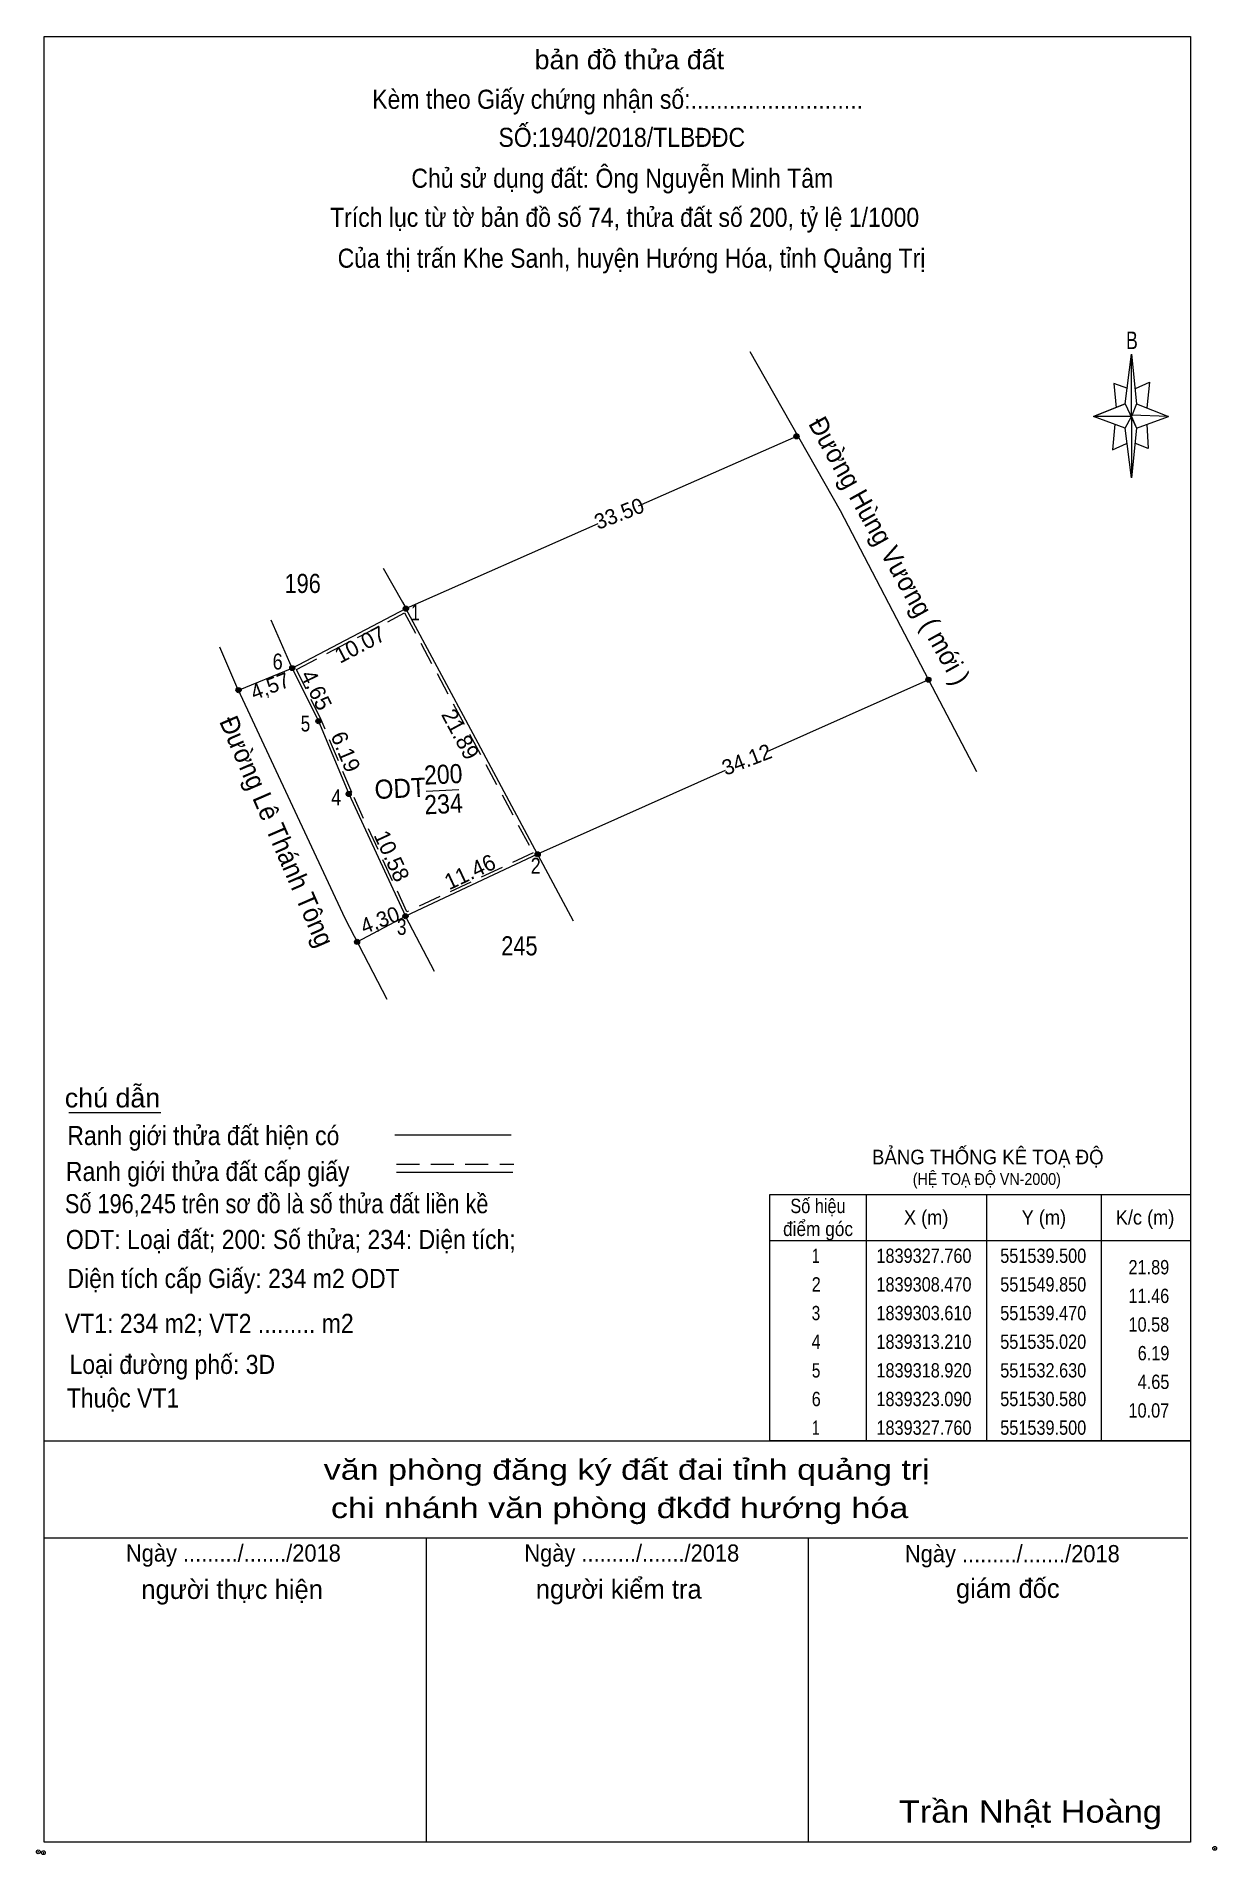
# Model space of a CAD drawing. Header units: metres. Extents: x 551510 to 552078, y 1839230 to 1839373.
# Drawn here: x 551510.5 to 551603.2, y 1839229.9 to 1839372.7 of the extents above; entities that cross this region are included whole.
import ezdxf
from ezdxf.enums import TextEntityAlignment as Align

# ---------------------------------------------------------------- set-up
doc = ezdxf.new("R2010")
doc.units = ezdxf.units.M
doc.header["$LTSCALE"] = 0.6
doc.header["$PDMODE"] = 32
doc.header["$PDSIZE"] = 0.3
doc.linetypes.add('DOTTED', pattern=[1.5, 0.3, -1.2])
doc.linetypes.add('MEDIUM_DASHED', pattern=[4.5, 3, -1.5])
for name, color, linetype, lineweight in [('1', 7, 'DOTTED', 13), ('10', 7, 'Continuous', 13), ('17', 7, 'Continuous', 13), ('5', 7, 'Continuous', 13), ('55', 7, 'Continuous', 13), ('6', 7, 'Continuous', 13), ('63', 7, 'Continuous', 13)]:
    doc.layers.add(name, color=color, linetype=linetype, lineweight=lineweight)

msp = doc.modelspace()

# ---------------------------------------------------------------- texts
at = {"layer": '1'}
for s, height, width, p in [('BẢNG THỐNG KÊ TOẠ ĐỘ ', 1.15, 0.95, (551576.1, 1839284.12)), ('(HỆ TOẠ ĐỘ VN-2000)', 0.93, 0.9, (551579.3, 1839282.5))]:
    msp.add_text(s, height=height, dxfattribs=dict(at, width=width)).set_placement(p)
at = {"layer": '10'}
for s, rotation, width, p in [('Đường Hùng Vương ( mới )', 299.102, 0.95, (551576.817, 1839331.9448)), ('Đường Lê Thánh Tông', 293.369, 0.95, (551528.6861, 1839309.9725)), ('200', 2.831, 0.9, (551542.473, 1839314.0033)), ('ODT', 2.831, 0.95, (551539.088, 1839312.8998)), ('234', 2.831, 0.9, (551542.493, 1839311.6733))]:
    msp.add_text(s, height=1.5, rotation=rotation, dxfattribs=dict(at, width=width)).set_placement(p, align=Align.CENTER)
for s, p in [('33.50', (551556.4637, 1839334.6625)), ('4,57', (551529.0537, 1839321.1218)), ('34.12', (551566.4787, 1839315.3506)), ('4,30', (551537.6837, 1839302.7495))]:
    msp.add_text(s, height=1.2, rotation=21.13, dxfattribs=at).set_placement(p, align=Align.CENTER)
at = {"layer": '10', "width": 0.85}
for s, p in [('196', (551531.4, 1839328.99)), ('245', (551548.415, 1839300.53))]:
    msp.add_text(s, height=1.5, dxfattribs=at).set_placement(p, align=Align.CENTER)
at = {"layer": '5'}
for s, height, width, p in [('bản đồ thửa đất', 1.5, 1.05, (551557.05, 1839370.12)), ('Kèm theo Giấy chứng nhận số:...........................', 1.5, 0.9, (551556.13, 1839367.01)), ('SỐ:1940/2018/TLBĐĐC', 1.5, 0.9, (551556.455, 1839364.02)), ('Chủ sử dụng đất: Ông Nguyễn Minh Tâm', 1.5, 0.9, (551556.49, 1839360.81)), ('Trích lục từ tờ bản đồ số 74, thửa đất số 200, tỷ lệ 1/1000 ', 1.5, 0.9, (551556.93, 1839357.74)), ('Của thị trấn Khe Sanh, huyện Hướng Hóa, tỉnh Quảng Trị', 1.5, 0.9, (551557.22, 1839354.53)), ('B', 1.378, 0.75, (551596.51, 1839348.14)), ('văn phòng đăng ký đất đai tỉnh quảng trị', 1.6, 1.25, (551556.84, 1839259.35)), ('chi nhánh văn phòng đkđđ hướng hóa', 1.6, 1.25, (551556.285, 1839256.34)), ('Ngày ........./......./2018', 1.35, 0.95, (551525.96, 1839252.92)), ('Ngày ........./......./2018', 1.35, 0.95, (551557.24, 1839252.92)), ('Ngày ........./......./2018', 1.35, 0.95, (551587.12, 1839252.87)), ('Trần Nhật Hoàng', 1.75, 1.15, (551588.535, 1839232.42))]:
    msp.add_text(s, height=height, dxfattribs=dict(at, width=width)).set_placement(p, align=Align.CENTER)
for s, p in [('người thực hiện', (551525.86, 1839249.99)), ('người kiểm tra', (551556.215, 1839250.01)), ('giám đốc', (551586.765, 1839250.07))]:
    msp.add_text(s, height=1.5, dxfattribs=at).set_placement(p, align=Align.CENTER)
at = {"layer": '6'}
for s, width, p in [('chú dẫn', 1.05, (551512.72, 1839288.59)), ('Ranh giới thửa đất hiện có ', 0.9, (551512.92, 1839285.63)), ('Ranh giới thửa đất cấp giấy', 0.9, (551512.81, 1839282.81)), ('Số 196,245 trên sơ đồ là số thửa đất liền kề', 0.85, (551512.73, 1839280.28)), ('ODT: Loại đất; 200: Số thửa; 234: Diện tích;', 0.9, (551512.8, 1839277.47)), ('Diện tích cấp Giấy: 234 m2 ODT', 0.9, (551512.93, 1839274.41)), ('VT1: 234 m2; VT2 ......... m2', 0.9, (551512.73, 1839270.88)), ('Loại đường phố: 3D', 0.9, (551513.09, 1839267.66)), ('Thuộc VT1', 0.9, (551512.88, 1839265.02))]:
    msp.add_text(s, height=1.5, dxfattribs=dict(at, width=width)).set_placement(p)
at = {"layer": '63'}
for s, height, width, p in [(' 1', 1.25, 0.75, (551540.6, 1839326.84)), (' 6', 1.25, 0.85, (551529.83, 1839322.98)), (' 5', 1.25, 0.8, (551531.99, 1839318.11)), (' 4', 1.25, 0.85, (551534.43, 1839312.32)), (' 2', 1.25, 0.85, (551550.09, 1839306.94)), (' 3', 1.25, 0.8, (551539.55, 1839302.14)), ('21.89', 1.125, 0.85, (551599.44, 1839275.48)), ('11.46', 1.125, 0.85, (551599.44, 1839273.23)), ('10.58', 1.125, 0.85, (551599.44, 1839270.98)), ('6.19', 1.125, 0.85, (551599.45, 1839268.73)), ('4.65', 1.125, 0.85, (551599.45, 1839266.48)), ('10.07', 1.125, 0.85, (551599.44, 1839264.23))]:
    msp.add_text(s, height=height, dxfattribs=dict(at, width=width)).set_placement(p, align=Align.RIGHT)
for s, rotation, p in [('10.07', 27.634, (551536.1851, 1839324.3917)), ('4.65', 296.179, (551531.9144, 1839321.0957)), ('21.89', 298.216, (551543.2311, 1839317.6055)), ('6.19', 292.712, (551534.1999, 1839316.2813)), ('10.58', 294.87, (551537.8248, 1839308.0728)), ('11.46', 25.089, (551544.795, 1839306.5219))]:
    msp.add_text(s, height=1.25, rotation=rotation, dxfattribs=at).set_placement(p, align=Align.CENTER)
for s, width, p in [('Số hiệu', 0.85, (551571.86, 1839280.29)), ('điểm góc', 0.9, (551571.865, 1839278.49)), ('X (m)', 0.95, (551580.355, 1839279.39)), ('Y (m)', 0.95, (551589.595, 1839279.39)), ('K/c (m)', 0.95, (551597.54, 1839279.39)), (' 1', 0.75, (551571.535, 1839276.38)), ('1839327.760', 0.85, (551580.18, 1839276.38)), ('551539.500', 0.85, (551589.545, 1839276.38)), (' 2', 0.85, (551571.545, 1839274.13)), ('1839308.470', 0.85, (551580.18, 1839274.13)), ('551549.850', 0.85, (551589.545, 1839274.13)), (' 3', 0.8, (551571.535, 1839271.88)), ('1839303.610', 0.85, (551580.18, 1839271.88)), ('551539.470', 0.85, (551589.545, 1839271.88)), (' 4', 0.85, (551571.535, 1839269.63)), ('1839313.210', 0.85, (551580.18, 1839269.63)), ('551535.020', 0.85, (551589.545, 1839269.63)), (' 5', 0.8, (551571.545, 1839267.38)), ('1839318.920', 0.85, (551580.18, 1839267.38)), ('551532.630', 0.85, (551589.545, 1839267.38)), (' 6', 0.85, (551571.545, 1839265.13)), ('1839323.090', 0.85, (551580.18, 1839265.13)), ('551530.580', 0.85, (551589.545, 1839265.13)), (' 1', 0.75, (551571.535, 1839262.88)), ('1839327.760', 0.85, (551580.18, 1839262.88)), ('551539.500', 0.85, (551589.545, 1839262.88))]:
    msp.add_text(s, height=1.125, dxfattribs=dict(at, width=width)).set_placement(p, align=Align.CENTER)

# ---------------------------------------------------------------- hatches: boundary and pattern name
at = {"layer": '63'}
for points in [[(551570.37, 1839341.29, 1), (551569.97, 1839341.29, 1)], [(551539.7, 1839327.76, 1), (551539.3, 1839327.76, 1)], [(551530.78, 1839323.09, 1), (551530.38, 1839323.09, 1)], [(551580.73, 1839322.18, 1), (551580.33, 1839322.18, 1)], [(551526.56, 1839321.36, 1), (551526.16, 1839321.36, 1)], [(551532.83, 1839318.92, 1), (551532.43, 1839318.92, 1)], [(551535.22, 1839313.21, 1), (551534.82, 1839313.21, 1)], [(551550.05, 1839308.47, 1), (551549.65, 1839308.47, 1)], [(551539.67, 1839303.61, 1), (551539.27, 1839303.61, 1)], [(551535.87, 1839301.59, 1), (551535.47, 1839301.59, 1)]]:
    msp.add_hatch(color=256, dxfattribs=at).paths.add_polyline_path(points)

# ---------------------------------------------------------------- linework, layer by layer
at = {"layer": '1', "linetype": 'MEDIUM_DASHED'}
msp.add_lwpolyline([(551539.4, 1839327.42), (551549.5, 1839308.58), (551539.59, 1839303.94), (551535.25, 1839313.31), (551532.86, 1839319.02), (551530.91, 1839322.98)], close=True, dxfattribs=at)
at = {"layer": '10'}
for p, q in [((551537.73, 1839330.93), (551539.24, 1839328.26)), ((551539.24, 1839328.26), (551539.52, 1839327.77)), ((551530.58, 1839323.09), (551528.92, 1839326.85)), ((551530.58, 1839323.09), (551539.5, 1839327.76)), ((551526.32, 1839321.44), (551524.89, 1839324.74)), ((551526.36, 1839321.36), (551530.58, 1839323.09)), ((551530.58, 1839323.09), (551532.63, 1839318.92)), ((551549.85, 1839308.47), (551544.78, 1839317.92)), ((551541.09, 1839313.43), (551543.65, 1839313.56)), ((551549.85, 1839308.47), (551539.47, 1839303.61)), ((551552.67, 1839303.22), (551549.89, 1839308.4)), ((551535.67, 1839301.59), (551539.47, 1839303.61)), ((551541.76, 1839299.26), (551539.47, 1839303.61))]:
    msp.add_line(p, q, dxfattribs=at)
for points in [[(551526.32, 1839321.44), (551534.7, 1839303.46), (551538.02, 1839297.09)], [(551532.63, 1839318.92), (551535.02, 1839313.21), (551539.47, 1839303.61)]]:
    msp.add_lwpolyline(points, dxfattribs=at)
at = {"layer": '17'}
msp.add_line((551513.03, 1839288.18), (551520.27, 1839288.18), dxfattribs=at)
at = {"layer": '5'}
for p, q in [((551595.98, 1839343.84), (551596.48, 1839347.74)), ((551596.88, 1839343.84), (551599.38, 1839342.84)), ((551595.98, 1839341.94), (551593.48, 1839342.84)), ((551596.88, 1839341.94), (551596.48, 1839338.04)), ((551597.68, 1839342.24), (551597.78, 1839340.34)), ((551597.78, 1839340.34), (551596.78, 1839340.74)), ((551511.11, 1839262.4), (551601.11, 1839262.4)), ((551511.11, 1839254.8), (551600.91, 1839254.8)), ((551511.11, 1839254.8), (551600.91, 1839254.8)), ((551511.11, 1839254.8), (551600.91, 1839254.8)), ((551541.11, 1839230.9), (551541.11, 1839254.8)), ((551571.11, 1839230.9), (551571.11, 1839254.8))]:
    msp.add_line(p, q, dxfattribs=at)
for points in [[(551511.11, 1839372.7), (551601.11, 1839372.7), (551601.11, 1839230.9), (551511.11, 1839230.9)], [(551596.48, 1839347.74), (551596.88, 1839343.84), (551596.48, 1839342.84)], [(551596.48, 1839342.84), (551593.48, 1839342.84), (551595.98, 1839343.84), (551596.88, 1839341.94), (551599.38, 1839342.84), (551596.48, 1839342.94)], [(551596.48, 1839342.84), (551596.48, 1839338.04), (551595.98, 1839341.94)]]:
    msp.add_lwpolyline(points, close=True, dxfattribs=at)
for points in [[(551596.18, 1839345.04), (551595.08, 1839345.44), (551595.28, 1839343.54)], [(551596.78, 1839345.04), (551597.88, 1839345.54), (551597.68, 1839343.54)], [(551596.48, 1839342.84), (551595.98, 1839343.84), (551593.48, 1839342.84)], [(551596.48, 1839342.84), (551596.88, 1839341.94), (551599.38, 1839342.84)], [(551595.18, 1839342.24), (551594.98, 1839340.24), (551596.08, 1839340.74)], [(551601.11, 1839230.9), (551511.11, 1839230.9), (551511.11, 1839254.8)]]:
    msp.add_lwpolyline(points, dxfattribs=at)
for p in [(551510.64, 1839230.13), (551511.04, 1839230.06)]:
    msp.add_point(p, dxfattribs=at)
at = {"layer": '55'}
for p, q in [((551570.17, 1839341.29), (551557.73, 1839335.8)), ((551554.57, 1839334.41), (551539.52, 1839327.77)), ((551580.53, 1839322.18), (551567.84, 1839316.51)), ((551564.58, 1839315.05), (551549.85, 1839308.47))]:
    msp.add_line(p, q, dxfattribs=at)
at = {"layer": '6'}
for p, q in [((551538.63, 1839286.44), (551547.77, 1839286.44)), ((551538.77, 1839283.51), (551547.91, 1839283.51))]:
    msp.add_line(p, q, dxfattribs=at)
at = {"layer": '6', "linetype": 'MEDIUM_DASHED'}
msp.add_line((551538.77, 1839284.13), (551547.97, 1839284.13), dxfattribs=at)
at = {"layer": '6'}
msp.add_point((551603.01, 1839230.4), dxfattribs=at)
at = {"layer": '63'}
for p, q in [((551544.78, 1839317.92), (551539.5, 1839327.76)), ((551575.64, 1839281.75), (551575.64, 1839262.4)), ((551585.09, 1839281.75), (551585.09, 1839262.4)), ((551594.09, 1839281.75), (551594.09, 1839262.4)), ((551568.08, 1839278.15), (551601.11, 1839278.15))]:
    msp.add_line(p, q, dxfattribs=at)
msp.add_lwpolyline([(551566.52, 1839347.94), (551573.59, 1839335.46), (551580.53, 1839322.18), (551584.3, 1839314.96)], dxfattribs=at)
msp.add_lwpolyline([(551568.08, 1839281.75), (551601.11, 1839281.75), (551601.11, 1839262.4), (551568.08, 1839262.4)], close=True, dxfattribs=at)
for centre in [(551570.17, 1839341.29), (551530.58, 1839323.09), (551580.53, 1839322.18), (551526.36, 1839321.36), (551532.63, 1839318.92), (551549.85, 1839308.47), (551539.47, 1839303.61), (551535.67, 1839301.59)]:
    msp.add_circle(centre, 0.2, dxfattribs=at)
at = {"layer": '63', "linetype": 'MEDIUM_DASHED'}
for centre in [(551539.5, 1839327.76), (551535.02, 1839313.21)]:
    msp.add_circle(centre, 0.2, dxfattribs=at)

msp.set_redraw_order([(e.dxf.handle, doc.entitydb.next_handle()) for e in msp.query("TEXT MTEXT ATTDEF DIMENSION ARC_DIMENSION")])  # texts and dimensions are drawn at this point

doc.saveas('drawing.dxf')
